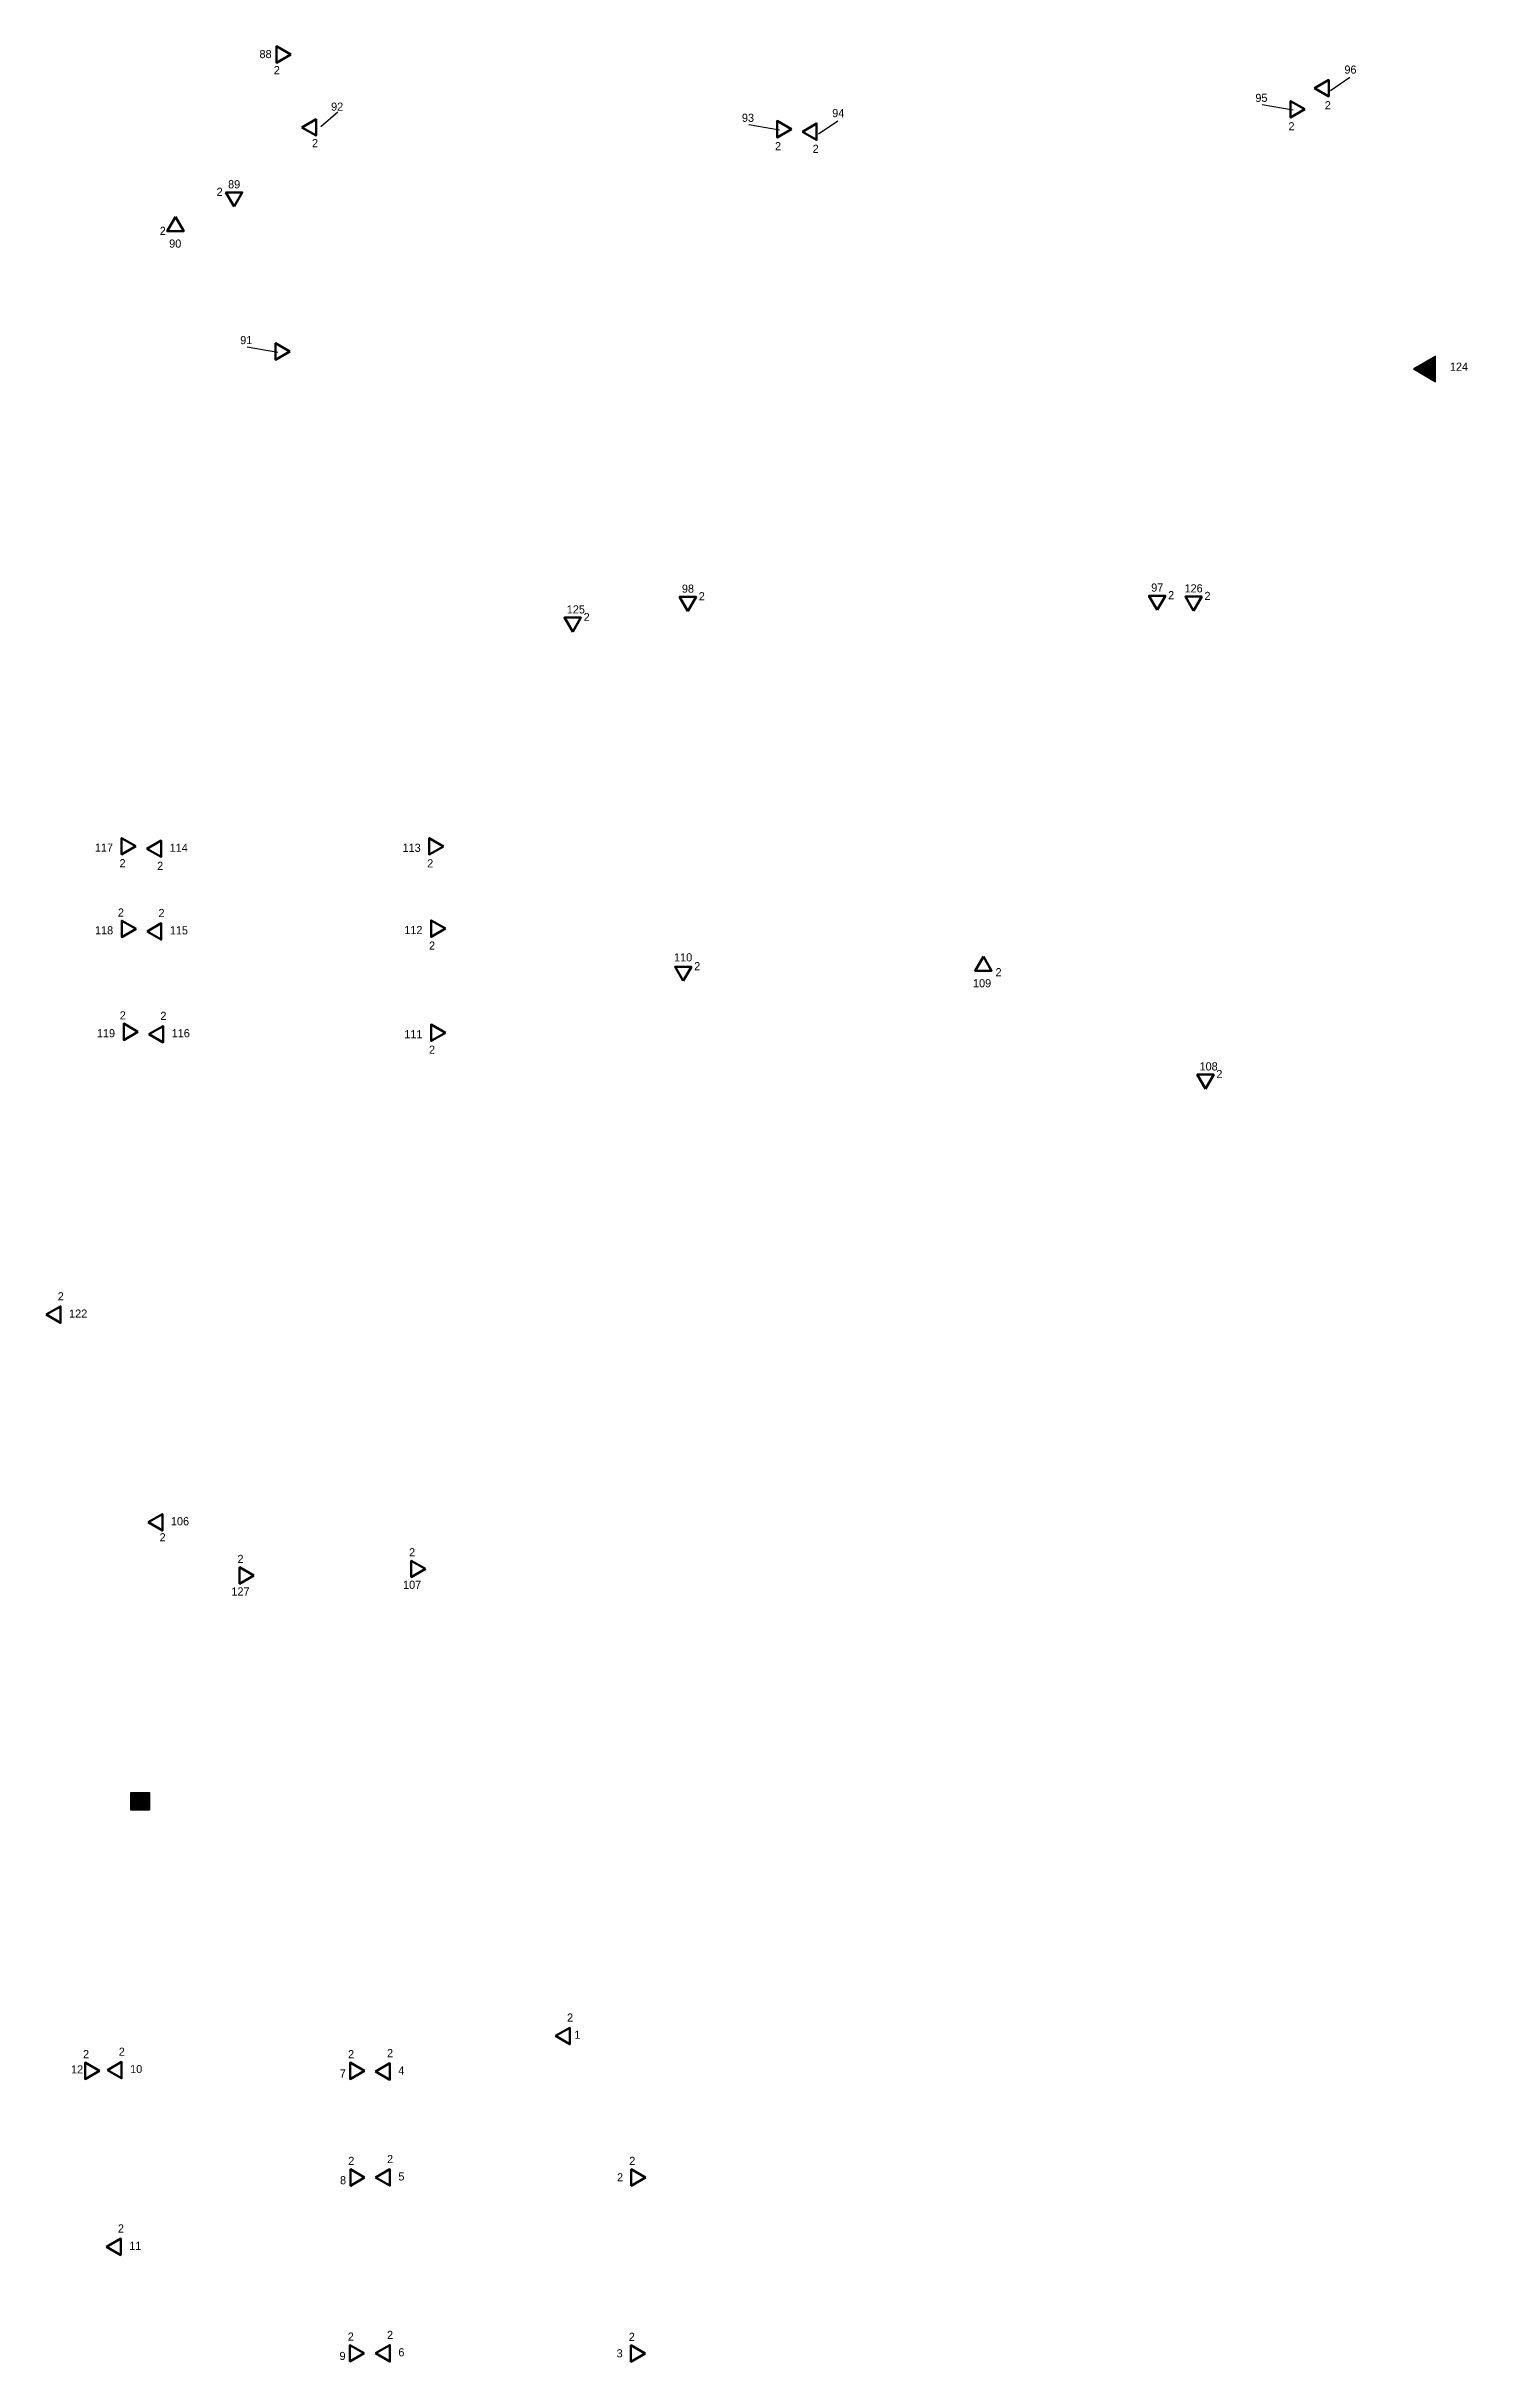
# Model space of a CAD drawing. Header units: inches. Extents: x 1572 to 4367, y 622 to 1805.
# Drawn here: x 3915 to 4367, y 1017 to 1754 of the extents above; entities that cross this region are included whole.
import ezdxf

# ---------------------------------------------------------------- set-up
doc = ezdxf.new("R2010")
doc.units = ezdxf.units.IN
doc.header["$LTSCALE"] = 0.5
doc.header["$MEASUREMENT"] = 0
doc.layers.add('_Optec_Layer', color=250, linetype='Continuous', lineweight=30)

msp = doc.modelspace()

# ---------------------------------------------------------------- texts
at = {"color": 1, "lineweight": 30, "attachment_point": 1}
for s, insert, char_height in [('88', (3982.51, 1752.57), 2.587), ('2', (3987.06, 1747.46), 2.59), ('96', (4327.44, 1747.63), 2.587), ('95', (4299.13, 1738.63), 2.587), ('92', (4005.28, 1735.84), 2.587), ('93', (4135.89, 1732.3), 2.587), ('94', (4164.6, 1733.79), 2.587), ('2', (3968.89, 1708.74), 2.59), ('89', (3972.53, 1711.16), 2.587), ('2', (3950.81, 1696.34), 2.59), ('90', (3953.8, 1692.3), 2.587), ('91', (3976.39, 1661.6), 2.587), ('124', (4360.96, 1653.14), 2.587), ('125', (4080.21, 1575.95), 2.587), ('98', (4116.81, 1582.55), 2.587), ('2', (4122.18, 1580.12), 2.59), ('97', (4266.02, 1582.89), 2.587), ('2', (4271.39, 1580.47), 2.59), ('126', (4276.6, 1582.64), 2.587), ('2', (4282.96, 1580.22), 2.59), ('2', (4085.57, 1573.52), 2.59), ('117', (3930.17, 1500.17), 2.587), ('2', (3938.01, 1495.22), 2.59), ('114', (3953.95, 1500.16), 2.587), ('113', (4027.99, 1500.13), 2.587), ('2', (4035.83, 1495.18), 2.59), ('2', (3949.97, 1494.39), 2.59), ('118', (3930.22, 1473.88), 2.587), ('2', (3937.49, 1479.54), 2.59), ('2', (3950.4, 1479.38), 2.59), ('115', (3954, 1473.87), 2.587), ('112', (4028.56, 1473.98), 2.587), ('2', (4036.4, 1469.02), 2.59), ('110', (4114.31, 1465.28), 2.587), ('2', (4120.71, 1462.48), 2.59), ('2', (4216.53, 1460.55), 2.59), ('109', (4209.36, 1457.05), 2.587), ('2', (3938.09, 1446.83), 2.59), ('2', (3951, 1446.67), 2.59), ('119', (3930.82, 1441.16), 2.587), ('116', (3954.6, 1441.15), 2.587), ('111', (4028.56, 1440.86), 2.587), ('2', (4036.4, 1435.9), 2.59), ('108', (4281.38, 1430.6), 2.587), ('2', (4286.74, 1428.17), 2.59), ('2', (3918.37, 1357.49), 2.59), ('122', (3921.98, 1351.98), 2.587), ('106', (3954.35, 1285.94), 2.587), ('2', (3975.51, 1273.95), 2.59), ('2', (4030.08, 1276.07), 2.59), ('127', (3973.58, 1263.61), 2.587), ('107', (4028.15, 1265.72), 2.587), ('2', (3926.41, 1116.45), 2.59), ('2', (3937.78, 1117.22), 2.59), ('2', (4010.66, 1116.44), 2.59), ('2', (4023.06, 1116.78), 2.59), ('12', (3922.6, 1111.6), 2.587), ('10', (3941.38, 1111.71), 2.587), ('7', (4008.04, 1110.29), 2.59), ('4', (4026.66, 1111.27), 2.59), ('2', (4010.74, 1082.52), 2.59), ('2', (4023.06, 1083.08), 2.59), ('2', (4100.06, 1082.52), 2.59), ('8', (4008.12, 1076.37), 2.59), ('5', (4026.66, 1077.57), 2.59), ('2', (4096.19, 1077.28), 2.59), ('2', (3937.49, 1061.01), 2.59), ('11', (3941.09, 1055.5), 2.587), ('2', (4010.57, 1026.61), 2.59), ('2', (4023.06, 1027.15), 2.59), ('2', (4099.92, 1026.55), 2.59), ('9', (4007.95, 1020.46), 2.59), ('6', (4026.66, 1021.63), 2.59), ('3', (4096.05, 1021.31), 2.59)]:
    msp.add_mtext_dynamic_manual_height_columns(s, width=0.4399, gutter_width=1, heights=[0], dxfattribs=dict(at, insert=insert, char_height=char_height))
at = {"color": 0, "lineweight": 30, "char_height": 2.59, "attachment_point": 1}
for s, insert in [('2', (4321.21, 1736.29)), ('2', (3999.2, 1724.25)), ('2', (4146.41, 1723.27)), ('2', (4309.66, 1729.6)), ('2', (4158.37, 1722.45)), ('2', (3950.75, 1280.84)), ('2', (4080.28, 1128.08)), ('1', (4082.63, 1122.65))]:
    msp.add_mtext_dynamic_manual_height_columns(s, width=0.4399, gutter_width=1, heights=[0], dxfattribs=dict(at, insert=insert))

# ---------------------------------------------------------------- blocks, each defined once
blk = doc.blocks.new('_DATA')
at = {"layer": '_Optec_Layer', "color": 1, "lineweight": 60, "flags": 128}
blk.add_lwpolyline([(8.46, 14.56), (6.64, 11.41), (10.28, 11.41)], close=True, dxfattribs=at)
blk = doc.blocks.new('_IDF')
at = {"layer": '_Optec_Layer'}
blk.add_lwpolyline([(5.65, 13.97), (8.61, 13.97), (8.61, 11.18), (5.65, 11.18)], close=True, dxfattribs=at)
at = {"layer": '_Optec_Layer', "color": 40}
for points in [[(5.65, 13.97), (5.65, 11.18), (8.61, 11.18), (8.61, 13.97)], [(8.61, 13.97), (5.65, 13.97), (5.65, 11.18), (8.61, 11.18)]]:
    blk.add_solid(points, dxfattribs=at)
blk = doc.blocks.new('_VOICE_DROP')
at = {"layer": '_Optec_Layer', "color": 1}
blk.add_lwpolyline([(4.8, 14), (-3.3, 0), (12.9, 0)], close=True, dxfattribs=at)
for points in [[(-3.3, 0), (4.8, 14), (4.8, 0)], [(13, 0), (4.8, 14), (4.7, 0)]]:
    blk.add_solid(points, dxfattribs=at)

# ---------------------------------------------------------------- linework, layer by layer
at = {"layer": '_Optec_Layer'}
for p, q in [((4323.06, 1739.71), (4329.18, 1743.93)), ((4007.43, 1732.81), (4002.03, 1728.09)), ((4301.33, 1735.2), (4311.12, 1733.53)), ((4138.08, 1728.87), (4147.88, 1727.2)), ((4160.22, 1725.86), (4166.34, 1730.09)), ((3978.58, 1658.17), (3988.37, 1656.5))]:
    msp.add_line(p, q, dxfattribs=at)

# ---------------------------------------------------------------- block references
at = {"xscale": 1.4375, "yscale": 1.4375, "zscale": 1.4375}
for p, rotation in [((3971.5, 1763.29), 269.9999999999999), ((4338.88, 1728.27), 89.99999999999997), ((4016.89, 1715.78), 89.99999999999997), ((4293.92, 1745.86), 269.9999999999999), ((4130.68, 1739.53), 269.9999999999999), ((4176.05, 1714.42), 89.99999999999997), ((3986.59, 1723.67), 180), ((3971.18, 1668.83), 269.9999999999999), ((4130.87, 1595.06), 180), ((4280.08, 1595.4), 180), ((4291.65, 1595.15), 180), ((4094.26, 1588.45), 180), ((3922.28, 1511.48), 269.9999999999999), ((3967.64, 1486.37), 89.99999999999997), ((4020.1, 1511.44), 269.9999999999999), ((3922.33, 1485.19), 269.9999999999999), ((3967.69, 1460.08), 89.99999999999997), ((4020.67, 1485.28), 269.9999999999999), ((4129.4, 1477.41), 180), ((3922.93, 1452.47), 269.9999999999999), ((3968.29, 1427.36), 89.99999999999997), ((4020.67, 1452.17), 269.9999999999999), ((4295.43, 1443.1), 180), ((3935.67, 1338.19), 89.99999999999997), ((3968.05, 1272.15), 89.99999999999997), ((3959.78, 1279.53), 269.9999999999999), ((4014.35, 1281.64), 269.9999999999999), ((4097.58, 1108.78), 89.99999999999997), ((3910.68, 1122.02), 269.9999999999999), ((3955.08, 1097.92), 89.99999999999997), ((3994.93, 1122.02), 269.9999999999999), ((4040.36, 1097.48), 89.99999999999997), ((3995.01, 1088.1), 269.9999999999999), ((4040.36, 1063.78), 89.99999999999997), ((4084.33, 1088.09), 269.9999999999999), ((3954.78, 1041.7), 89.99999999999997), ((3994.84, 1032.18), 269.9999999999999), ((4040.36, 1007.84), 89.99999999999997), ((4084.19, 1032.12), 269.9999999999999)]:
    msp.add_blockref('_DATA', p, dxfattribs=dict(at, rotation=rotation))
for p in [(3943.65, 1678.53), (4200.49, 1443.3)]:
    msp.add_blockref('_DATA', p, dxfattribs=at)
at = {"layer": '_Optec_Layer', "xscale": 0.5, "yscale": 0.5, "zscale": 0.5, "rotation": 90}
msp.add_blockref('_VOICE_DROP', (4356.39, 1648.73), dxfattribs=at)
at = {"layer": '_Optec_Layer', "color": 5, "xscale": 2, "yscale": 2, "zscale": 2}
msp.add_blockref('_IDF', (3930.36, 1170.41), dxfattribs=at)

msp.set_redraw_order([(e.dxf.handle, doc.entitydb.next_handle()) for e in msp.query("TEXT MTEXT ATTDEF DIMENSION ARC_DIMENSION")])  # texts and dimensions are drawn at this point

doc.saveas('drawing.dxf')
